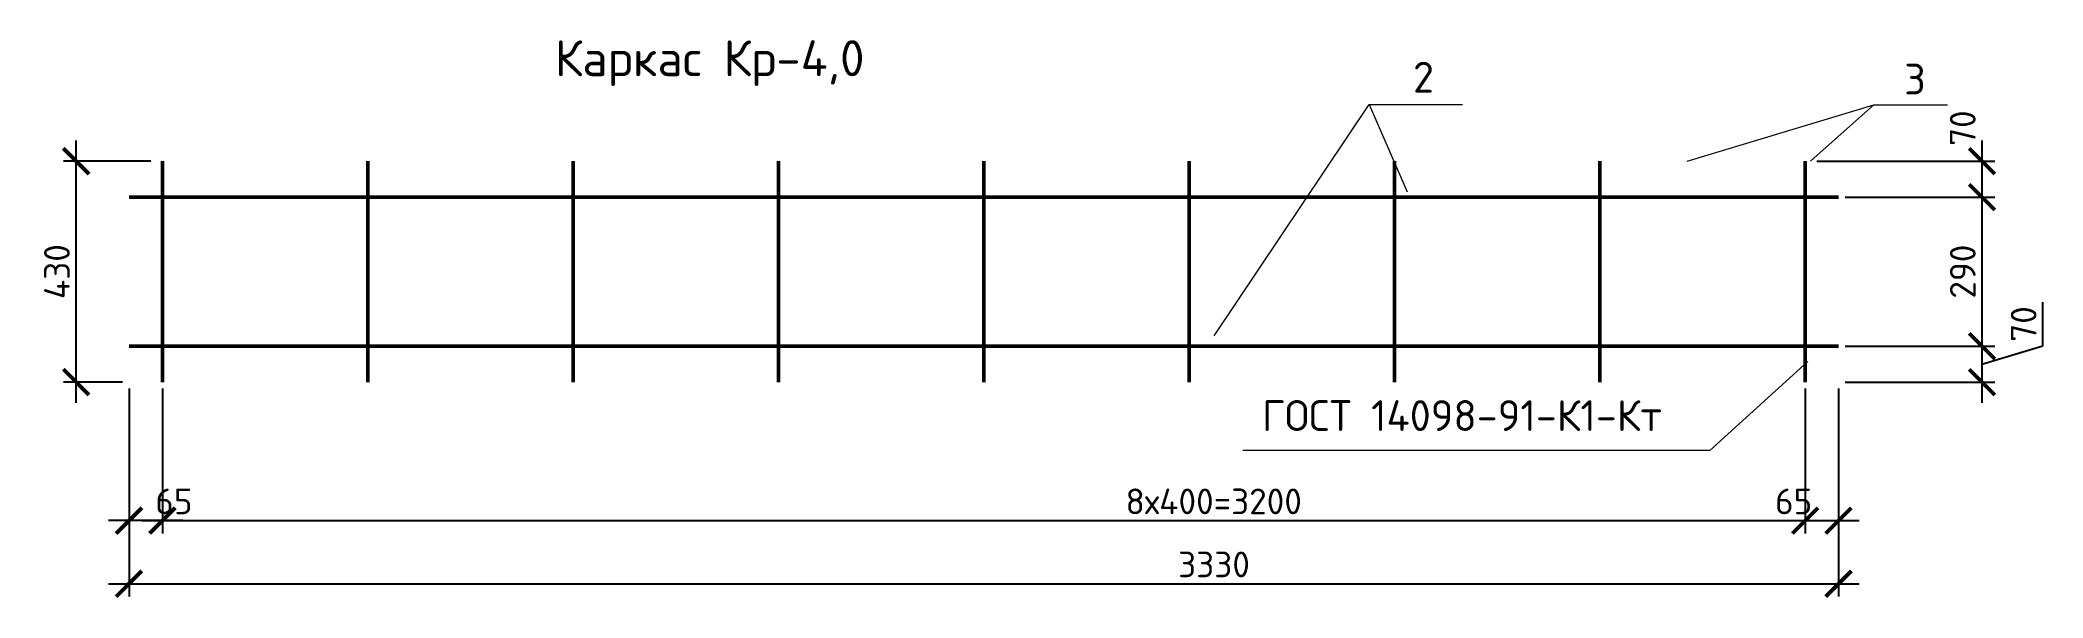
# Model space of a CAD drawing. Header units: metres. Extents: x 416248 to 529006, y -196572 to -135632.
# Drawn here: x 460443 to 464344, y -164522 to -163436 of the extents above; entities that cross this region are included whole.
import ezdxf

# ---------------------------------------------------------------- set-up
doc = ezdxf.new("R2010")
doc.units = ezdxf.units.M
doc.header["$PDSIZE"] = 1
doc.layers.get('0').update_dxf_attribs({"lineweight": 0})
doc.layers.get('Defpoints').update_dxf_attribs({"color": 3})
for name, color, linetype, lineweight in [('разм.', 7, 'Continuous', 18), ('размеры', 7, 'Continuous', 15), ('Стены', 7, 'Continuous', 50), ('текст', 7, 'Continuous', 18)]:
    doc.layers.add(name, color=color, linetype=linetype, lineweight=lineweight)
doc.styles.add('ISOCPEUR', font='isocpeur.ttf')
doc.styles.add('ГОСТ 2.304', font='CS_Gost2304.shx')
doc.dimstyles.new('СПДС', dxfattribs={"dimscale": 100, "dimtxt": 2.5, "dimasz": 2.5, "dimexe": 1.25, "dimexo": 0.625, "dimtad": 1, "dimdec": 0, "dimrnd": 0.001, "dimtxsty": 'ГОСТ 2.304', "dimblk": 'ARCHTICK', "dimblk1": 'ARCHTICK', "dimblk2": 'ARCHTICK', "dimcen": 2.5, "dimdle": 2, "dimadec": 0, "dimazin": 2, "dimtfac": 0.75, "dimtdec": 4, "dimtmove": 1, "dimatfit": 3, "dimfxl": 1, "dimtolj": 1, "dimarcsym": 1})

msp = doc.modelspace()

# ---------------------------------------------------------------- texts
at = {"layer": 'текст', "ltscale": 90, "style": 'ISOCPEUR'}
for s, height, p in [('Каркас Кр-4,0', 70, (461445.65, -163506.47)), ('2', 60, (463117.19, -163538.55)), ('3', 60, (464073.98, -163542.07)), ('ГОСТ 14098-91-К1-Кт', 60, (462823.05, -164196.9))]:
    msp.add_text(s, height=height, rotation=360, dxfattribs=at).set_placement(p)

# ---------------------------------------------------------------- blocks, each defined once
blk = doc.blocks.new('_ArchTick')
at = {"color": 0, "linetype": 'ByBlock', "lineweight": 30, "const_width": 0.15}
blk.add_lwpolyline([(-0.5, -0.5), (0.5, 0.5)], dxfattribs=at)
blk = doc.blocks.new('*D48')
at = {"layer": 'Defpoints', "color": 0, "ltscale": 10, "transparency": 16777216}
for p in [(460616.3, -164101.8), (460681.3, -164101.8), (460616.3, -164371.4)]:
    blk.add_point(p, dxfattribs=at)
at = {"layer": 'размеры', "color": 0, "lineweight": -2, "ltscale": 10, "transparency": 16777216}
for p, q in [((460616.3, -164114.3), (460616.3, -164396.4)), ((460681.3, -164114.3), (460681.3, -164396.4)), ((460721.3, -164371.4), (460576.3, -164371.4))]:
    blk.add_line(p, q, dxfattribs=at)
at = {"layer": 'размеры', "color": 0, "lineweight": -2, "ltscale": 10, "transparency": 16777216, "xscale": 50, "yscale": 50, "zscale": 50, "rotation": 180}
blk.add_blockref('_ArchTick', (460616.3, -164371.4), dxfattribs=at)
at = {"layer": 'размеры', "color": 0, "lineweight": -2, "ltscale": 10, "transparency": 16777216, "xscale": 50, "yscale": 50, "zscale": 50}
blk.add_blockref('_ArchTick', (460681.3, -164371.4), dxfattribs=at)
at = {"layer": 'размеры', "color": 0, "ltscale": 10, "transparency": 16777216, "insert": (460703.8, -164333.9), "char_height": 50, "attachment_point": 5, "style": 'ISOCPEUR'}
blk.add_mtext('\\A1;65', dxfattribs=at)
blk = doc.blocks.new('*D49')
at = {"layer": 'Defpoints', "color": 0, "ltscale": 10, "transparency": 16777216}
for p in [(460681.3, -164101.8), (463881.3, -164101.8), (463881.3, -164371.4)]:
    blk.add_point(p, dxfattribs=at)
at = {"layer": 'размеры', "color": 0, "lineweight": -2, "ltscale": 10, "transparency": 16777216}
for p, q in [((460681.3, -164114.3), (460681.3, -164396.4)), ((463881.3, -164114.3), (463881.3, -164396.4)), ((460641.3, -164371.4), (463921.3, -164371.4))]:
    blk.add_line(p, q, dxfattribs=at)
at = {"layer": 'размеры', "color": 0, "lineweight": -2, "ltscale": 10, "transparency": 16777216, "xscale": 50, "yscale": 50, "zscale": 50, "rotation": 180}
blk.add_blockref('_ArchTick', (460681.3, -164371.4), dxfattribs=at)
at = {"layer": 'размеры', "color": 0, "lineweight": -2, "ltscale": 10, "transparency": 16777216, "xscale": 50, "yscale": 50, "zscale": 50}
blk.add_blockref('_ArchTick', (463881.3, -164371.4), dxfattribs=at)
at = {"layer": 'размеры', "color": 0, "ltscale": 10, "transparency": 16777216, "insert": (462729.1, -164333.9), "char_height": 50, "attachment_point": 5, "style": 'ISOCPEUR'}
blk.add_mtext('\\A1;8х400=3200', dxfattribs=at)
blk = doc.blocks.new('*D50')
at = {"layer": 'Defpoints', "color": 0, "ltscale": 10, "transparency": 16777216}
for p in [(463881.3, -164101.8), (463946.3, -164101.8), (463946.3, -164371.4)]:
    blk.add_point(p, dxfattribs=at)
at = {"layer": 'размеры', "color": 0, "lineweight": -2, "ltscale": 10, "transparency": 16777216}
for p, q in [((463881.3, -164114.3), (463881.3, -164396.4)), ((463946.3, -164114.3), (463946.3, -164396.4)), ((463841.3, -164371.4), (463986.3, -164371.4))]:
    blk.add_line(p, q, dxfattribs=at)
at = {"layer": 'размеры', "color": 0, "lineweight": -2, "ltscale": 10, "transparency": 16777216, "xscale": 50, "yscale": 50, "zscale": 50, "rotation": 180}
blk.add_blockref('_ArchTick', (463881.3, -164371.4), dxfattribs=at)
at = {"layer": 'размеры', "color": 0, "lineweight": -2, "ltscale": 10, "transparency": 16777216, "xscale": 50, "yscale": 50, "zscale": 50}
blk.add_blockref('_ArchTick', (463946.3, -164371.4), dxfattribs=at)
at = {"layer": 'размеры', "color": 0, "ltscale": 10, "transparency": 16777216, "insert": (463858.8, -164333.9), "char_height": 50, "attachment_point": 5, "style": 'ISOCPEUR'}
blk.add_mtext('\\A1;65', dxfattribs=at)
blk = doc.blocks.new('*D51')
at = {"layer": 'Defpoints', "color": 0, "ltscale": 10, "transparency": 16777216}
for p in [(460616.3, -164101.8), (463946.3, -164101.8), (463946.3, -164494.1)]:
    blk.add_point(p, dxfattribs=at)
at = {"layer": 'размеры', "color": 0, "lineweight": -2, "ltscale": 10, "transparency": 16777216}
for p, q in [((460616.3, -164114.3), (460616.3, -164519.1)), ((463946.3, -164114.3), (463946.3, -164519.1)), ((460576.3, -164494.1), (463986.3, -164494.1))]:
    blk.add_line(p, q, dxfattribs=at)
at = {"layer": 'размеры', "color": 0, "lineweight": -2, "ltscale": 10, "transparency": 16777216, "xscale": 50, "yscale": 50, "zscale": 50, "rotation": 180}
blk.add_blockref('_ArchTick', (460616.3, -164494.1), dxfattribs=at)
at = {"layer": 'размеры', "color": 0, "lineweight": -2, "ltscale": 10, "transparency": 16777216, "xscale": 50, "yscale": 50, "zscale": 50}
blk.add_blockref('_ArchTick', (463946.3, -164494.1), dxfattribs=at)
at = {"layer": 'размеры', "color": 0, "ltscale": 10, "transparency": 16777216, "insert": (462729.7, -164456.6), "char_height": 50, "attachment_point": 5, "style": 'ISOCPEUR'}
blk.add_mtext('\\A1;3330', dxfattribs=at)
blk = doc.blocks.new('*D52')
at = {"layer": 'Defpoints', "color": 0, "ltscale": 10, "transparency": 16777216}
for p in [(463946.3, -163741.8), (464225.7, -163741.8), (463946.3, -164031.8)]:
    blk.add_point(p, dxfattribs=at)
at = {"layer": 'размеры', "color": 0, "lineweight": -2, "ltscale": 10, "transparency": 16777216}
for p, q in [((464225.7, -164071.8), (464225.7, -163701.8)), ((463958.8, -163741.8), (464250.7, -163741.8)), ((463958.8, -164031.8), (464250.7, -164031.8))]:
    blk.add_line(p, q, dxfattribs=at)
at = {"layer": 'размеры', "color": 0, "lineweight": -2, "ltscale": 10, "transparency": 16777216, "xscale": 50, "yscale": 50, "zscale": 50}
for p, rotation in [((464225.7, -163741.8), 90), ((464225.7, -164031.8), 270)]:
    blk.add_blockref('_ArchTick', p, dxfattribs=dict(at, rotation=rotation))
at = {"layer": 'размеры', "color": 0, "ltscale": 10, "transparency": 16777216, "insert": (464188.2, -163886.8), "char_height": 50, "attachment_point": 5, "rotation": 90, "style": 'ISOCPEUR'}
blk.add_mtext('\\A1;290', dxfattribs=at)
blk = doc.blocks.new('*D53')
at = {"layer": 'Defpoints', "color": 0, "ltscale": 10, "transparency": 16777216}
for p in [(463946.3, -164031.8), (463946.3, -164101.8), (464225.6, -164101.8)]:
    blk.add_point(p, dxfattribs=at)
at = {"layer": 'размеры', "color": 0, "lineweight": -2, "ltscale": 10, "transparency": 16777216}
for p, q in [((464344.3, -164031.2), (464344.3, -163946.2)), ((464225.6, -163991.8), (464225.6, -164141.8)), ((463958.8, -164031.8), (464250.6, -164031.8)), ((464225.6, -164066.8), (464344.3, -164031.2)), ((463958.8, -164101.8), (464250.6, -164101.8))]:
    blk.add_line(p, q, dxfattribs=at)
at = {"layer": 'размеры', "color": 0, "lineweight": -2, "ltscale": 10, "transparency": 16777216, "xscale": 50, "yscale": 50, "zscale": 50}
for p, rotation in [((464225.6, -164031.8), 90), ((464225.6, -164101.8), 270)]:
    blk.add_blockref('_ArchTick', p, dxfattribs=dict(at, rotation=rotation))
at = {"layer": 'размеры', "color": 0, "ltscale": 10, "transparency": 16777216, "insert": (464306.8, -163988.7), "char_height": 50, "attachment_point": 5, "rotation": 90, "style": 'ISOCPEUR'}
blk.add_mtext('\\A1;70', dxfattribs=at)
blk = doc.blocks.new('*D54')
at = {"layer": 'Defpoints', "color": 0, "ltscale": 10, "transparency": 16777216}
for p in [(460513.4, -163671.8), (460671.3, -163671.8), (460616.3, -164101.8)]:
    blk.add_point(p, dxfattribs=at)
at = {"layer": 'размеры', "color": 0, "lineweight": -2, "ltscale": 10, "transparency": 16777216}
for p, q in [((460513.4, -164141.8), (460513.4, -163631.8)), ((460658.8, -163671.8), (460488.4, -163671.8)), ((460603.8, -164101.8), (460488.4, -164101.8))]:
    blk.add_line(p, q, dxfattribs=at)
at = {"layer": 'размеры', "color": 0, "lineweight": -2, "ltscale": 10, "transparency": 16777216, "xscale": 50, "yscale": 50, "zscale": 50}
for p, rotation in [((460513.4, -163671.8), 90), ((460513.4, -164101.8), 270)]:
    blk.add_blockref('_ArchTick', p, dxfattribs=dict(at, rotation=rotation))
at = {"layer": 'размеры', "color": 0, "ltscale": 10, "transparency": 16777216, "insert": (460475.9, -163886.8), "char_height": 50, "attachment_point": 5, "rotation": 90, "style": 'ISOCPEUR'}
blk.add_mtext('\\A1;430', dxfattribs=at)
blk = doc.blocks.new('*D55')
at = {"layer": 'Defpoints', "color": 0, "ltscale": 10, "transparency": 16777216}
for p in [(463891.3, -163671.8), (464225.7, -163671.8), (463946.3, -163741.8)]:
    blk.add_point(p, dxfattribs=at)
at = {"layer": 'размеры', "color": 0, "lineweight": -2, "ltscale": 10, "transparency": 16777216}
for p, q in [((464225.7, -163781.8), (464225.7, -163631.8)), ((463903.8, -163671.8), (464250.7, -163671.8)), ((463958.8, -163741.8), (464250.7, -163741.8))]:
    blk.add_line(p, q, dxfattribs=at)
at = {"layer": 'размеры', "color": 0, "lineweight": -2, "ltscale": 10, "transparency": 16777216, "xscale": 50, "yscale": 50, "zscale": 50}
for p, rotation in [((464225.7, -163671.8), 90), ((464225.7, -163741.8), 270)]:
    blk.add_blockref('_ArchTick', p, dxfattribs=dict(at, rotation=rotation))
at = {"layer": 'размеры', "color": 0, "ltscale": 10, "transparency": 16777216, "insert": (464188.2, -163607.6), "char_height": 50, "attachment_point": 5, "rotation": 90, "style": 'ISOCPEUR'}
blk.add_mtext('\\A1;70', dxfattribs=at)
blk = doc.blocks.new('*U46')
at = {"layer": 'Стены', "ltscale": 100}
blk.add_line((0, 215), (0, -215), dxfattribs=at)
blk = doc.blocks.new('*U47')
at = {"color": 0, "linetype": 'ByBlock', "lineweight": -2, "transparency": 16777216}
for p in [(-3200, 0), (-2800, 0), (-2400, 0), (-2000, 0), (-1600, 0), (-1200, 0), (-800, 0), (-400, 0), (0, 0)]:
    blk.add_blockref('*U46', p, dxfattribs=at)

# ---------------------------------------------------------------- dimensions: what is measured, and where the dimension line sits
at = {"layer": 'размеры', "ltscale": 10}
dim = msp.add_linear_dim(base=(464225.68, -163671.8), p1=(463946.3, -163741.8), p2=(463891.3, -163671.8), angle=90, dimstyle='СПДС', override={"dimscale": 20, "dimdec": 1, "dimrnd": 10, "dimtxsty": 'ISOCPEUR'}, dxfattribs=at)
dim.commit()
dim.dimension.update_dxf_attribs({"geometry": '*D55', "text_midpoint": (464225.68, -163607.64), "dimtype": 160})
for base, p1, p2, override, picture, middle in [((460513.35, -163671.8), (460616.3, -164101.8), (460671.3, -163671.8), {"dimscale": 20, "dimdec": 1, "dimrnd": 10, "dimtxsty": 'ISOCPEUR'}, '*D54', (460475.85, -163886.8)), ((464225.68, -163741.8), (463946.3, -164031.8), (463946.3, -163741.8), {"dimscale": 20, "dimdec": 1, "dimrnd": 1, "dimtxsty": 'ISOCPEUR'}, '*D52', (464188.18, -163886.8)), ((464225.59, -164101.8), (463946.3, -164031.8), (463946.3, -164101.8), {"dimscale": 20, "dimdec": 1, "dimrnd": 1, "dimtxsty": 'ISOCPEUR'}, '*D53', (464306.84, -164018.67))]:
    dim = msp.add_linear_dim(base=base, p1=p1, p2=p2, angle=90, dimstyle='СПДС', override=override, dxfattribs=at)
    dim.commit()
    dim.dimension.update_dxf_attribs({"geometry": picture, "text_midpoint": middle})
for base, p1, p2, override, picture, middle in [((460616.3, -164371.35), (460681.3, -164101.8), (460616.3, -164101.8), {"dimscale": 20, "dimdec": 1, "dimrnd": 0.01, "dimtxsty": 'ISOCPEUR'}, '*D48', (460703.8, -164371.35)), ((463946.3, -164494.06), (460616.3, -164101.8), (463946.3, -164101.8), {"dimscale": 20, "dimdec": 1, "dimrnd": 10, "dimtxsty": 'ISOCPEUR'}, '*D51', (462729.74, -164494.06)), ((463946.3, -164371.35), (463881.3, -164101.8), (463946.3, -164101.8), {"dimscale": 20, "dimdec": 1, "dimrnd": 0.01, "dimtxsty": 'ISOCPEUR'}, '*D50', (463858.8, -164371.35))]:
    dim = msp.add_linear_dim(base=base, p1=p1, p2=p2, dimstyle='СПДС', override=override, dxfattribs=at)
    dim.commit()
    dim.dimension.update_dxf_attribs({"geometry": picture, "text_midpoint": middle, "dimtype": 160})
dim = msp.add_linear_dim(base=(463881.3, -164371.35), p1=(460681.3, -164101.8), p2=(463881.3, -164101.8), text='8х400=<>', dimstyle='СПДС', override={"dimscale": 20, "dimdec": 1, "dimrnd": 10, "dimtxsty": 'ISOCPEUR'}, dxfattribs=at)
dim.commit()
dim.dimension.update_dxf_attribs({"geometry": '*D49', "text_midpoint": (462729.07, -164371.35), "dimtype": 160})

# ---------------------------------------------------------------- linework, layer by layer
at = {"layer": 'разм.', "ltscale": 40}
for p, q in [((462729.74, -164011.8), (463032.17, -163561.63)), ((463032.17, -163561.63), (463106.07, -163731.8)), ((463032.17, -163561.63), (463213.93, -163561.63)), ((463651.3, -163671.8), (464014.97, -163562.09)), ((463891.3, -163671.8), (464014.97, -163562.09)), ((464014.97, -163562.09), (464158.12, -163562.09)), ((463886.3, -164061.8), (463695.61, -164235.18)), ((463695.61, -164235.18), (462785.68, -164235.18))]:
    msp.add_line(p, q, dxfattribs=at)
at = {"layer": 'Стены', "ltscale": 100}
for p, q in [((460616.3, -163741.8), (463946.3, -163741.8)), ((460616.3, -164031.8), (463946.3, -164031.8))]:
    msp.add_line(p, q, dxfattribs=at)

# ---------------------------------------------------------------- block references
msp.add_blockref('*U47', (463881.3, -163886.8))

msp.set_redraw_order([(e.dxf.handle, doc.entitydb.next_handle()) for e in msp.query("TEXT MTEXT ATTDEF DIMENSION ARC_DIMENSION")])  # texts and dimensions are drawn at this point

doc.saveas('drawing.dxf')
